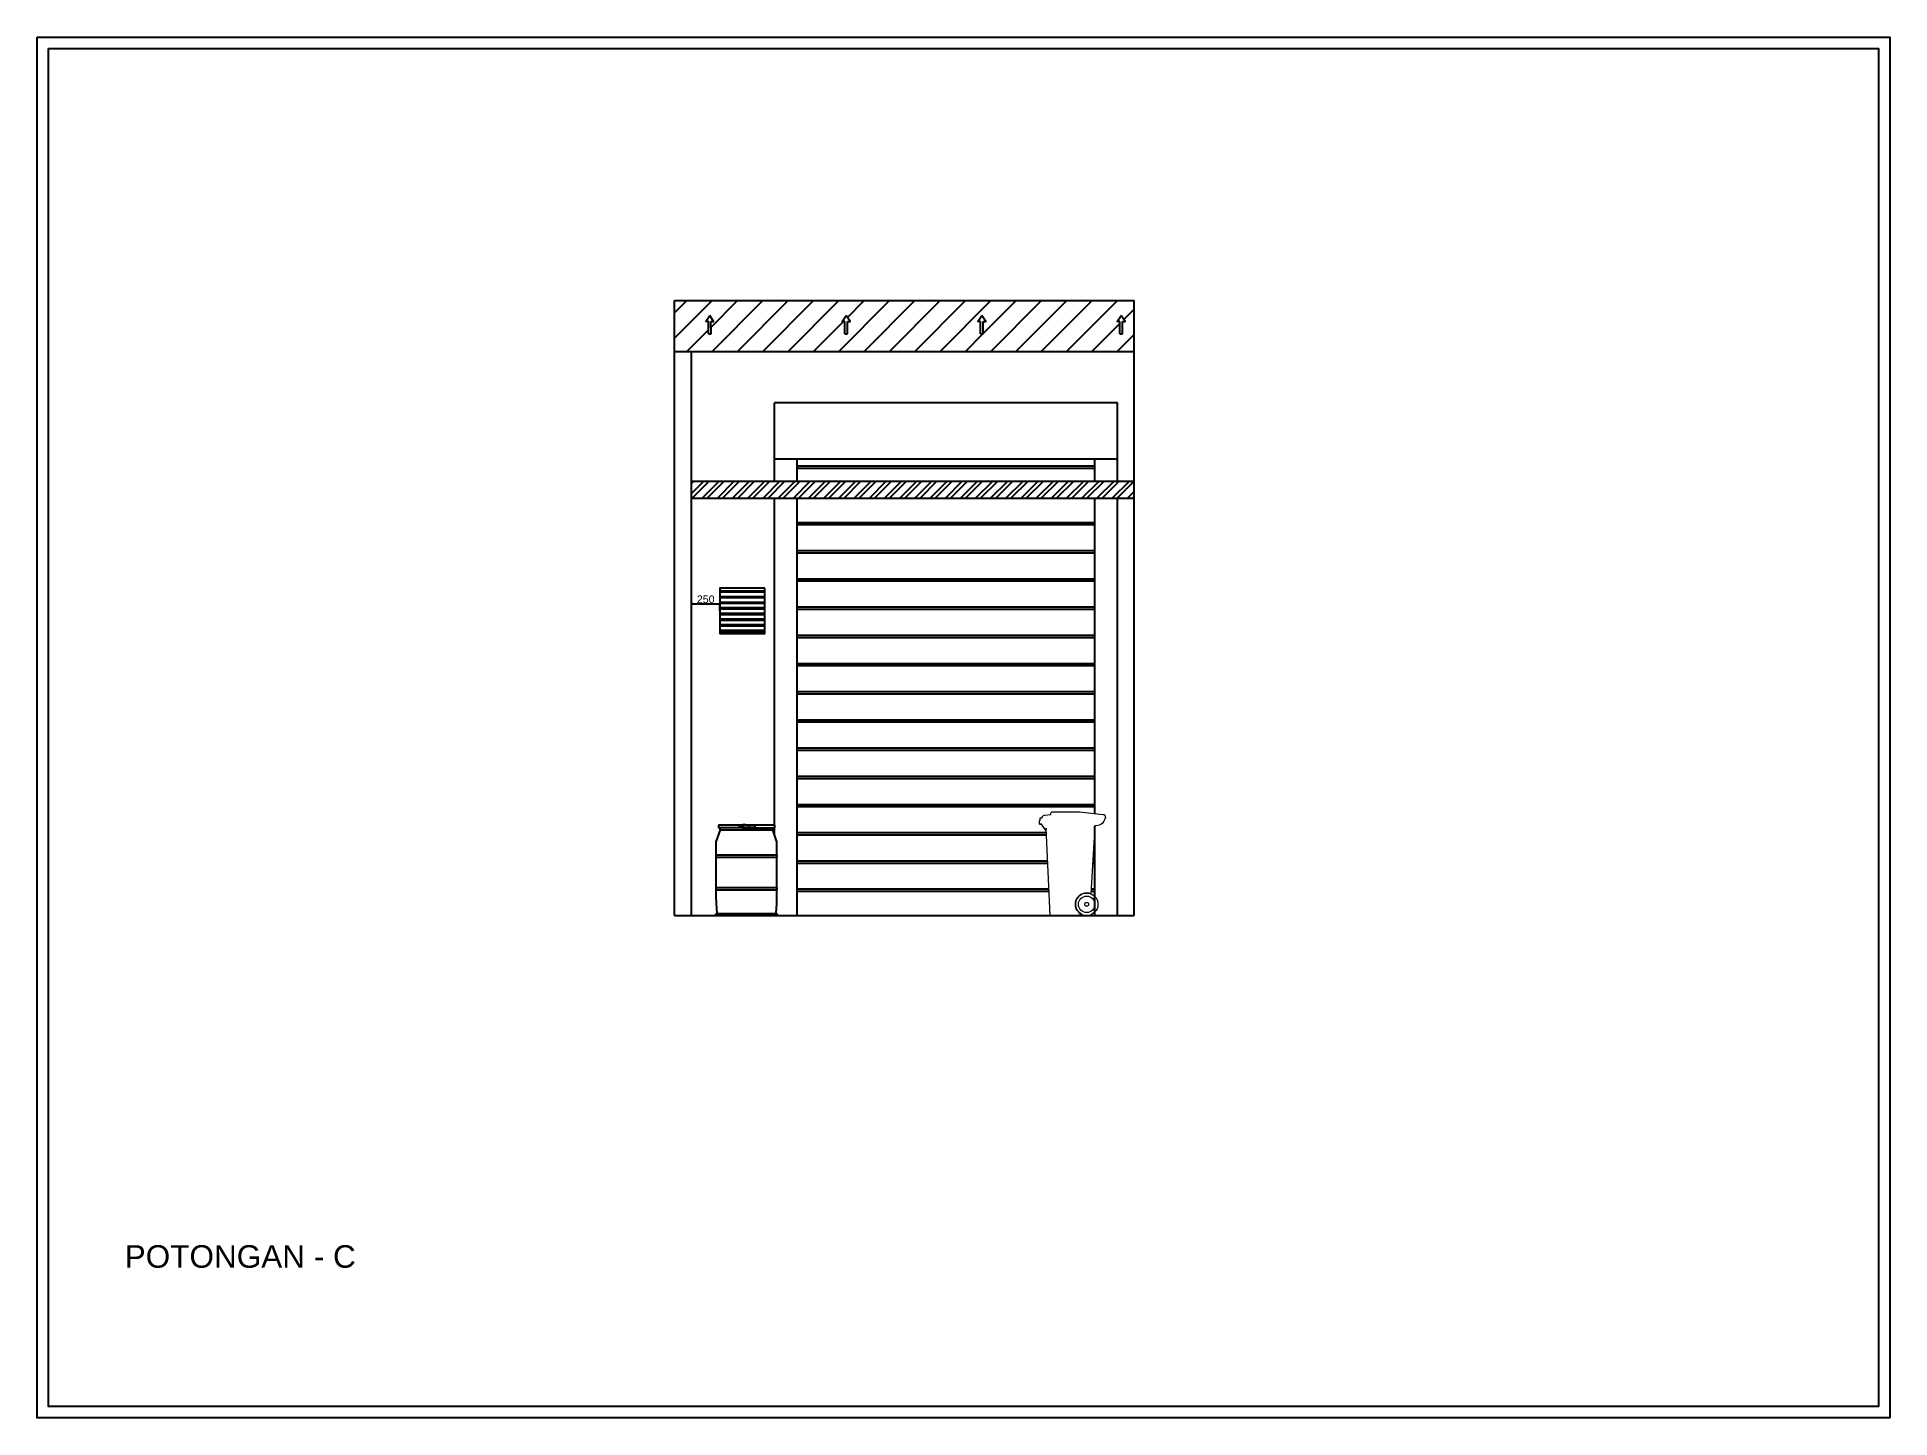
# Model space of a CAD drawing. Header units: millimetres. Extents: x -152054 to 94068, y -14280 to 91468.
# Drawn here: x -41039 to -24612, y 56711 to 68952 of the extents above; entities that cross this region are included whole.
import ezdxf

# ---------------------------------------------------------------- set-up
doc = ezdxf.new("R2010")
doc.units = ezdxf.units.MM
doc.layers.add('001_Dark_1 10', color=7, linetype='Continuous', lineweight=0)
doc.layers.add('Edges', color=7, linetype='Continuous')
doc.styles.get("Standard").update_dxf_attribs({"font": 'arial.ttf'})
doc.dimstyles.new('ISO-25', dxfattribs={"dimtxt": 67.5, "dimasz": 22.5, "dimexe": 1.25, "dimexo": 0.625, "dimgap": 5.63, "dimtad": 1, "dimtoh": 1, "dimdec": 0, "dimtxsty": 'Standard', "dimblk": 'ARCHTICK', "dimcen": 2.5, "dimclrd": 40, "dimclre": 40, "dimclrt": 1, "dimadec": 0, "dimazin": 0, "dimtfac": 1, "dimtdec": 0, "dimtmove": 0, "dimatfit": 3, "dimldrblk": 'BOXFILLED', "dimfxl": 1, "dimarcsym": 0})

msp = doc.modelspace()

# ---------------------------------------------------------------- texts
at = {"insert": (-40261.8, 58242.1), "char_height": 200, "attachment_point": 1}
msp.add_mtext_dynamic_manual_height_columns('{\\C3;POTONGAN - C}', width=2647.309, gutter_width=17.5, heights=[0], dxfattribs=at)

# ---------------------------------------------------------------- blocks, each defined once
blk = doc.blocks.new('plastic water drum ls')
at = {"layer": 'Edges'}
for p, q in [((-11.82, 10.97), (-10.21, 15.71)), ((-10.88, 17.57), (-11.02, 17.49)), ((-11.02, 17.49), (-11.02, 16.47)), ((-11.02, 16.47), (-10.88, 16.39)), ((-10.88, 17.57), (-1.77, 17.57)), ((-10.44, 16.39), (-10.88, 16.39)), ((-10.35, 15.91), (-10.44, 16.39)), ((-1.74, 16.39), (-10.44, 16.39)), ((-10.35, 15.71), (-10.35, 15.91)), ((-10.35, 15.71), (-10.21, 15.71)), ((-10.21, 15.71), (10.21, 15.71)), ((-2.74, 17.33), (-2.74, 17.33)), ((-2.74, 16.62), (-2.74, 17.33)), ((-1.82, 17.33), (-2.74, 17.33)), ((-1.82, 16.62), (-2.74, 16.62)), ((-2.54, 17.02), (-2.55, 16.99)), ((-2.55, 16.99), (-2.55, 16.97)), ((-2.55, 16.97), (-2.55, 16.94)), ((-2.55, 16.94), (-2.54, 16.92)), ((-2.53, 17.04), (-2.54, 17.02)), ((-2.54, 16.92), (-2.53, 16.9)), ((-2.51, 17.05), (-2.53, 17.04)), ((-2.53, 16.9), (-2.51, 16.88)), ((-2.49, 17.06), (-2.51, 17.05)), ((-2.51, 16.88), (-2.49, 16.87)), ((-2.47, 17.07), (-2.49, 17.06)), ((-2.49, 16.87), (-2.47, 16.87)), ((-2.46, 17.07), (-2.47, 17.07)), ((-2.46, 16.87), (-2.47, 16.87)), ((-2.44, 17.06), (-2.46, 17.07)), ((-2.46, 16.87), (-2.44, 16.87)), ((-2.42, 17.05), (-2.44, 17.06)), ((-2.42, 17.05), (-2.44, 17.06)), ((-2.44, 17.06), (-2.44, 17.06)), ((-2.44, 16.87), (-2.42, 16.88)), ((-2.44, 16.87), (-2.42, 16.88)), ((-2.44, 16.87), (-2.44, 16.87)), ((-2.4, 17.04), (-2.42, 17.05)), ((-2.41, 17.04), (-2.42, 17.05)), ((-2.42, 16.88), (-2.41, 16.9)), ((-2.42, 16.88), (-2.4, 16.9)), ((-2.39, 17.02), (-2.41, 17.04)), ((-2.41, 16.9), (-2.39, 16.92)), ((-2.39, 17.02), (-2.4, 17.04)), ((-2.4, 16.9), (-2.39, 16.92)), ((-2.38, 16.99), (-2.39, 17.02)), ((-2.38, 16.99), (-2.39, 17.02)), ((-2.39, 16.92), (-2.38, 16.94)), ((-2.39, 16.92), (-2.38, 16.94)), ((-2.38, 16.97), (-2.38, 16.99)), ((-2.37, 16.97), (-2.38, 16.99)), ((-2.38, 16.94), (-2.38, 16.97)), ((-2.38, 16.94), (-2.37, 16.97)), ((-2.09, 17.02), (-2.1, 16.99)), ((-2.1, 16.99), (-2.1, 16.97)), ((-2.1, 16.97), (-2.1, 16.94)), ((-2.1, 16.94), (-2.09, 16.92)), ((-2.08, 17.04), (-2.09, 17.02)), ((-2.09, 16.92), (-2.08, 16.9)), ((-2.06, 17.05), (-2.08, 17.04)), ((-2.08, 16.9), (-2.06, 16.88)), ((-2.04, 17.06), (-2.06, 17.05)), ((-2.06, 16.88), (-2.04, 16.87)), ((-2.02, 17.07), (-2.04, 17.06)), ((-2.04, 16.87), (-2.02, 16.87)), ((-2.01, 17.07), (-2.02, 17.07)), ((-2.01, 16.87), (-2.02, 16.87)), ((-2, 17.06), (-2.01, 17.07)), ((-2.01, 16.87), (-2, 16.87)), ((-1.97, 17.05), (-2, 17.06)), ((-1.99, 17.06), (-2, 17.06)), ((-2, 16.87), (-1.97, 16.88)), ((-2, 16.87), (-1.99, 16.87)), ((-1.97, 17.05), (-1.99, 17.06)), ((-1.99, 16.87), (-1.97, 16.88)), ((-1.95, 17.04), (-1.97, 17.05)), ((-1.96, 17.04), (-1.97, 17.05)), ((-1.97, 16.88), (-1.95, 16.9)), ((-1.97, 16.88), (-1.96, 16.9)), ((-1.94, 17.02), (-1.96, 17.04)), ((-1.96, 16.9), (-1.94, 16.92)), ((-1.94, 17.02), (-1.95, 17.04)), ((-1.95, 16.9), (-1.94, 16.92)), ((-1.93, 16.99), (-1.94, 17.02)), ((-1.93, 16.99), (-1.94, 17.02)), ((-1.94, 16.92), (-1.93, 16.94)), ((-1.94, 16.92), (-1.93, 16.94)), ((-1.93, 16.97), (-1.93, 16.99)), ((-1.93, 16.97), (-1.93, 16.99)), ((-1.93, 16.94), (-1.93, 16.97)), ((-1.93, 16.94), (-1.93, 16.97)), ((-1.82, 16.62), (-1.82, 17.33)), ((-1.82, 17.33), (-1.78, 17.33)), ((-1.78, 16.62), (-1.82, 16.62)), ((-1.78, 17.54), (-1.77, 17.56)), ((-1.78, 17.33), (-1.78, 17.54)), ((-1.78, 17.33), (-1.65, 17.33)), ((-1.78, 16.51), (-1.78, 16.62)), ((-1.65, 16.62), (-1.78, 16.62)), ((-1.77, 16.48), (-1.78, 16.51)), ((-1.77, 17.58), (-1.76, 17.6)), ((-1.77, 17.57), (-1.77, 17.58)), ((-1.77, 17.56), (-1.77, 17.57)), ((-1.77, 16.45), (-1.77, 16.48)), ((-1.76, 16.43), (-1.77, 16.45)), ((-1.76, 17.6), (-1.75, 17.61)), ((-1.75, 16.4), (-1.76, 16.43)), ((-1.75, 17.61), (-1.74, 17.63)), ((-1.74, 16.39), (-1.75, 16.4)), ((-1.74, 17.63), (-1.73, 17.64)), ((-1.73, 16.38), (-1.74, 16.39)), ((-1.73, 17.64), (-1.71, 17.65)), ((-1.72, 16.36), (-1.73, 16.38)), ((-1.7, 16.35), (-1.72, 16.36)), ((-1.71, 17.65), (-1.7, 17.66)), ((-1.7, 17.66), (-1.68, 17.67)), ((-1.68, 16.33), (-1.7, 16.35)), ((-1.68, 17.67), (-1.67, 17.68)), ((-1.68, 17.53), (-1.66, 17.53)), ((-1.66, 17.53), (-1.68, 17.53)), ((-1.68, 17.53), (-1.68, 17.53)), ((-1.66, 16.32), (-1.68, 16.33)), ((-1.67, 17.68), (-1.66, 17.68)), ((-1.66, 17.68), (-1.64, 17.68)), ((-1.66, 17.53), (-1.65, 17.53)), ((-1.64, 16.31), (-1.66, 16.32)), ((-1.64, 17.54), (-1.65, 17.54)), ((-1.65, 17.54), (-1.65, 17.54)), ((-1.65, 17.54), (-1.65, 17.53)), ((-1.65, 17.53), (-1.65, 17.33)), ((-1.65, 17.53), (-1.65, 17.53)), ((-1.65, 17.53), (-1.65, 17.53)), ((-1.65, 17.53), (-1.65, 17.53)), ((-1.61, 17.33), (-1.65, 17.33)), ((-1.65, 16.62), (-1.65, 16.51)), ((-1.61, 16.62), (-1.65, 16.62)), ((-1.65, 16.51), (-1.65, 16.5)), ((-1.65, 16.5), (-1.65, 16.49)), ((-1.65, 16.49), (-1.65, 16.48)), ((-1.65, 16.48), (-1.64, 16.47)), ((-1.64, 17.68), (-1.63, 17.68)), ((-1.63, 17.55), (-1.64, 17.55)), ((-1.64, 17.55), (-1.64, 17.55)), ((-1.64, 17.55), (-1.64, 17.54)), ((-1.64, 17.55), (-1.64, 17.55)), ((-1.64, 16.47), (-1.64, 16.47)), ((-1.64, 16.47), (-1.63, 16.46)), ((-1.61, 16.31), (-1.64, 16.31)), ((-0.43, 17.68), (-1.63, 17.68)), ((-1.63, 17.55), (-1.63, 17.55)), ((-1.44, 17.55), (-1.63, 17.55)), ((-1.63, 17.55), (-1.63, 17.55)), ((-1.63, 16.46), (-1.62, 16.45)), ((-1.62, 16.45), (-1.62, 16.45)), ((-1.62, 16.45), (-1.61, 16.44)), ((-1.61, 16.62), (-1.61, 17.33)), ((-1.61, 16.44), (-1.6, 16.44)), ((-1.61, 16.31), (-1.61, 16.3)), ((-1.61, 16.3), (-1.58, 16.3)), ((-1.6, 16.44), (-1.59, 16.44)), ((-1.59, 16.44), (-1.59, 16.44)), ((-1.59, 16.44), (-1.44, 16.44)), ((-1.58, 16.3), (-0.47, 16.3)), ((-1.56, 17.53), (-1.57, 17.52)), ((-1.56, 17.52), (-1.57, 17.52)), ((-1.56, 17.52), (-1.57, 17.52)), ((-1.56, 17.52), (-1.57, 17.51)), ((-1.57, 17.52), (-1.57, 17.51)), ((-1.57, 17.52), (-1.57, 17.52)), ((-1.57, 17.51), (-1.57, 17.51)), ((-1.55, 17.51), (-1.57, 17.51)), ((-1.57, 17.51), (-1.57, 17.5)), ((-1.57, 17.51), (-1.57, 17.5)), ((-1.57, 17.5), (-1.57, 17.44)), ((-1.57, 17.5), (-1.57, 17.5)), ((-1.57, 17.5), (-1.57, 17.44)), ((-1.55, 17.5), (-1.57, 17.5)), ((-1.57, 17.44), (-1.57, 17.44)), ((-1.57, 17.44), (-1.55, 17.44)), ((-1.57, 16.56), (-1.57, 16.56)), ((-1.57, 16.56), (-1.57, 16.49)), ((-1.57, 16.56), (-1.57, 16.49)), ((-1.55, 16.56), (-1.57, 16.56)), ((-1.57, 16.49), (-1.57, 16.49)), ((-1.57, 16.49), (-1.57, 16.49)), ((-1.57, 16.49), (-1.57, 16.49)), ((-1.57, 16.49), (-1.57, 16.49)), ((-1.57, 16.48), (-1.57, 16.49)), ((-1.56, 16.48), (-1.57, 16.49)), ((-1.55, 16.49), (-1.57, 16.49)), ((-1.55, 16.49), (-1.57, 16.49)), ((-1.56, 16.48), (-1.57, 16.48)), ((-1.56, 16.48), (-1.57, 16.48)), ((-1.57, 16.48), (-1.57, 16.48)), ((-1.56, 16.47), (-1.57, 16.48)), ((-1.55, 17.53), (-1.56, 17.53)), ((-1.56, 17.53), (-1.56, 17.53)), ((-1.56, 17.53), (-1.56, 17.52)), ((-1.56, 17.53), (-1.56, 17.53)), ((-1.54, 17.53), (-1.56, 17.53)), ((-1.56, 17.52), (-1.56, 17.52)), ((-1.54, 17.52), (-1.56, 17.52)), ((-1.55, 17.52), (-1.56, 17.52)), ((-1.56, 16.48), (-1.56, 16.48)), ((-1.56, 16.47), (-1.56, 16.48)), ((-1.55, 16.48), (-1.56, 16.48)), ((-1.54, 16.48), (-1.56, 16.48)), ((-1.56, 16.47), (-1.56, 16.47)), ((-1.55, 16.47), (-1.56, 16.47)), ((-1.56, 16.47), (-1.56, 16.47)), ((-1.54, 16.47), (-1.56, 16.47)), ((-1.55, 17.53), (-1.55, 17.53)), ((-1.55, 17.53), (-1.54, 17.53)), ((-1.54, 17.52), (-1.55, 17.52)), ((-1.55, 17.52), (-1.55, 17.51)), ((-1.52, 17.52), (-1.55, 17.52)), ((-1.52, 17.51), (-1.55, 17.51)), ((-1.55, 17.51), (-1.55, 17.5)), ((-1.55, 17.5), (-1.55, 17.44)), ((-1.52, 17.5), (-1.55, 17.5)), ((-1.55, 17.44), (-1.52, 17.44)), ((-1.55, 16.56), (-1.55, 16.49)), ((-1.52, 16.56), (-1.55, 16.56)), ((-1.55, 16.49), (-1.52, 16.49)), ((-1.55, 16.49), (-1.55, 16.49)), ((-1.55, 16.49), (-1.55, 16.48)), ((-1.52, 16.49), (-1.55, 16.49)), ((-1.55, 16.48), (-1.54, 16.48)), ((-1.52, 16.48), (-1.55, 16.48)), ((-1.55, 16.47), (-1.55, 16.47)), ((-1.55, 16.47), (-1.55, 16.47)), ((-1.55, 16.47), (-1.54, 16.47)), ((-1.54, 17.53), (-1.54, 17.52)), ((-1.51, 17.53), (-1.54, 17.53)), ((-1.54, 17.53), (-1.53, 17.53)), ((-1.54, 17.53), (-1.54, 17.53)), ((-1.51, 17.52), (-1.54, 17.52)), ((-1.54, 16.48), (-1.54, 16.47)), ((-1.51, 16.48), (-1.54, 16.48)), ((-1.51, 16.47), (-1.54, 16.47)), ((-1.54, 16.47), (-1.53, 16.47)), ((-1.52, 17.53), (-1.53, 17.53)), ((-1.53, 16.47), (-1.51, 16.47)), ((-1.51, 17.53), (-1.52, 17.53)), ((-1.47, 17.52), (-1.52, 17.52)), ((-1.52, 17.52), (-1.51, 17.52)), ((-1.52, 17.51), (-1.52, 17.52)), ((-1.48, 17.51), (-1.52, 17.51)), ((-1.52, 17.51), (-1.52, 17.5)), ((-1.52, 17.5), (-1.48, 17.5)), ((-1.52, 17.5), (-1.52, 17.44)), ((-1.52, 17.44), (-1.48, 17.44)), ((-1.52, 16.56), (-1.52, 16.49)), ((-1.48, 16.56), (-1.52, 16.56)), ((-1.52, 16.49), (-1.52, 16.49)), ((-1.52, 16.49), (-1.48, 16.49)), ((-1.52, 16.48), (-1.52, 16.49)), ((-1.48, 16.49), (-1.52, 16.49)), ((-1.51, 16.48), (-1.52, 16.48)), ((-1.47, 16.48), (-1.52, 16.48)), ((-1.47, 17.53), (-1.51, 17.53)), ((-1.51, 17.52), (-1.51, 17.53)), ((-1.51, 17.53), (-1.5, 17.53)), ((-1.47, 17.52), (-1.51, 17.52)), ((-1.51, 16.47), (-1.51, 16.48)), ((-1.47, 16.48), (-1.51, 16.48)), ((-1.47, 16.47), (-1.51, 16.47)), ((-1.51, 16.47), (-1.5, 16.47)), ((-1.5, 17.53), (-1.49, 17.53)), ((-1.5, 16.47), (-1.47, 16.47)), ((-1.47, 17.53), (-1.49, 17.53)), ((-1.47, 17.52), (-1.48, 17.51)), ((-1.43, 17.51), (-1.48, 17.51)), ((-1.48, 17.51), (-1.48, 17.5)), ((-1.48, 17.5), (-1.48, 17.44)), ((-1.43, 17.5), (-1.48, 17.5)), ((-1.48, 17.44), (-1.45, 17.44)), ((-1.48, 16.56), (-1.48, 16.49)), ((-1.45, 16.56), (-1.48, 16.56)), ((-1.48, 16.49), (-1.48, 16.49)), ((-1.43, 16.49), (-1.48, 16.49)), ((-1.43, 16.49), (-1.48, 16.49)), ((-1.47, 16.48), (-1.48, 16.49)), ((-1.47, 17.53), (-1.47, 17.52)), ((-1.47, 17.53), (-1.46, 17.53)), ((0.87, 17.53), (-1.47, 17.53)), ((-1.47, 17.52), (-1.47, 17.52)), ((-1.43, 17.52), (-1.47, 17.52)), ((0.87, 17.52), (-1.47, 17.52)), ((-1.43, 16.48), (-1.47, 16.48)), ((-1.47, 16.48), (-1.47, 16.48)), ((-1.47, 16.47), (-1.47, 16.48)), ((-1.47, 16.48), (0.87, 16.48)), ((-1.47, 16.47), (-1.46, 16.47)), ((0.87, 16.47), (-1.47, 16.47)), ((-1.46, 17.53), (-1.46, 17.54)), ((-1.46, 17.54), (-1.45, 17.54)), ((-1.2, 17.54), (-1.46, 17.54)), ((-1.42, 17.53), (-1.46, 17.53)), ((-1.46, 17.53), (-1.46, 17.53)), ((-1.46, 16.47), (-1.46, 16.46)), ((-1.46, 16.47), (-1.46, 16.47)), ((-1.46, 16.47), (-1.45, 16.47)), ((-1.46, 16.46), (-1.45, 16.46)), ((-1.2, 16.46), (-1.46, 16.46)), ((-1.45, 17.54), (-1.44, 17.54)), ((-1.45, 17.44), (-1.45, 16.56)), ((-1.45, 17.44), (-1.43, 17.44)), ((-1.43, 16.56), (-1.45, 16.56)), ((-1.45, 16.47), (-1.44, 16.47)), ((-1.45, 16.46), (-1.44, 16.44)), ((-1.45, 16.46), (-1.45, 16.46)), ((-1.45, 16.46), (-1.44, 16.45)), ((-1.44, 17.55), (-1.44, 17.55)), ((-1.44, 17.54), (-1.44, 17.55)), ((-1.44, 17.55), (-1.43, 17.55)), ((-1.42, 17.55), (-1.44, 17.55)), ((-1.42, 16.47), (-1.44, 16.47)), ((-1.44, 16.45), (-1.43, 16.45)), ((-1.44, 16.44), (-0.48, 16.44)), ((-1.43, 17.55), (-1.42, 17.55)), ((-1.43, 17.52), (-1.43, 17.51)), ((-1.43, 17.52), (0.87, 17.52)), ((-1.43, 17.51), (-1.43, 17.5)), ((-1.43, 17.51), (0.87, 17.51)), ((-1.43, 17.5), (-1.43, 17.44)), ((-1.43, 17.5), (0.87, 17.5)), ((-1.43, 17.44), (-1.43, 16.56)), ((-1.43, 16.56), (-1.43, 16.49)), ((-1.43, 16.49), (-1.43, 16.49)), ((-1.43, 16.49), (-1.43, 16.48)), ((-1.43, 16.49), (0.87, 16.49)), ((0.87, 16.49), (-1.43, 16.49)), ((-1.43, 16.48), (0.87, 16.48)), ((-1.43, 16.45), (-1.42, 16.45)), ((-1.42, 17.55), (-1.41, 17.55)), ((-1.42, 17.53), (-1.42, 17.53)), ((-1.2, 17.53), (-1.42, 17.53)), ((-1.42, 16.47), (-1.41, 16.47)), ((-1.42, 16.47), (-1.42, 16.47)), ((-1.42, 16.45), (-1.41, 16.45)), ((-1.41, 17.55), (-1.4, 17.55)), ((-1.41, 16.47), (-1.4, 16.47)), ((-1.41, 16.45), (-1.4, 16.44)), ((-1.4, 17.55), (-1.39, 17.55)), ((-1.4, 16.47), (-1.33, 16.47)), ((-1.4, 16.44), (-1.39, 16.44)), ((-1.39, 17.55), (-1.37, 17.56)), ((-1.39, 16.44), (-1.37, 16.44)), ((-1.37, 17.56), (-1.36, 17.56)), ((-1.37, 16.44), (-1.36, 16.44)), ((-1.36, 17.56), (-1.35, 17.56)), ((-1.36, 16.44), (-1.35, 16.44)), ((-1.35, 17.56), (-1.34, 17.56)), ((-1.35, 16.44), (-1.34, 16.44)), ((-1.33, 17.56), (-1.34, 17.56)), ((-1.33, 16.44), (-1.34, 16.44)), ((-1.33, 17.56), (-1.32, 17.56)), ((-1.33, 17.56), (-1.33, 17.56)), ((-1.33, 16.47), (-1.33, 16.47)), ((-1.33, 16.47), (-1.3, 16.47)), ((-1.33, 16.44), (-1.32, 16.44)), ((-1.33, 16.44), (-1.33, 16.44)), ((-1.32, 17.56), (-1.32, 17.56)), ((-1.32, 17.56), (-1.32, 17.56)), ((-1.32, 17.56), (-1.31, 17.56)), ((-1.32, 17.56), (-1.32, 17.56)), ((-1.32, 16.44), (-1.32, 16.44)), ((-1.32, 16.44), (-1.32, 16.44)), ((-1.32, 16.44), (-1.31, 16.44)), ((-1.32, 16.44), (-1.32, 16.44)), ((-1.31, 17.56), (-1.3, 17.56)), ((-1.31, 16.44), (-1.3, 16.44)), ((-1.3, 17.56), (-1.28, 17.56)), ((-1.3, 16.47), (-1.26, 16.47)), ((-1.3, 16.44), (-1.28, 16.44)), ((-1.28, 17.56), (-1.27, 17.55)), ((-1.28, 16.44), (-1.27, 16.44)), ((-1.27, 17.55), (-1.26, 17.55)), ((-1.27, 16.44), (-1.26, 16.44)), ((-1.26, 17.55), (-1.25, 17.55)), ((-1.25, 16.47), (-1.26, 16.47)), ((-1.26, 16.44), (-1.25, 16.45)), ((-1.24, 17.55), (-1.25, 17.55)), ((-1.25, 16.47), (-1.21, 16.47)), ((-1.25, 16.45), (-1.24, 16.45)), ((-1.24, 17.55), (-1.23, 17.55)), ((-0.44, 17.55), (-1.24, 17.55)), ((-1.24, 16.45), (-1.23, 16.45)), ((-1.23, 17.55), (-1.22, 17.54)), ((-1.23, 16.45), (-1.22, 16.45)), ((-1.22, 17.54), (-1.21, 17.54)), ((-1.22, 16.45), (-1.21, 16.46)), ((-1.21, 17.54), (-1.2, 17.54)), ((-1.21, 16.47), (-1.21, 16.47)), ((-1.21, 16.47), (-1.2, 16.47)), ((-1.21, 16.46), (-1.2, 16.46)), ((-1.2, 17.53), (-1.2, 17.54)), ((-1.15, 17.53), (-1.2, 17.53)), ((-1.2, 16.47), (-1.2, 16.46)), ((-1.2, 16.47), (-1.15, 16.47)), ((-1.14, 17.53), (-1.15, 17.53)), ((-1.14, 16.47), (-1.15, 16.47)), ((-1.14, 17.53), (-0.86, 17.53)), ((-1.14, 16.47), (-1.03, 16.47)), ((-0.86, 16.47), (-1.03, 16.47)), ((-0.86, 17.53), (-0.86, 17.53)), ((-0.58, 17.53), (-0.86, 17.53)), ((-0.86, 17.53), (-0.47, 17.53)), ((-0.86, 16.47), (-0.76, 16.47)), ((-0.86, 16.47), (-0.86, 16.47)), ((-0.58, 16.47), (-0.76, 16.47)), ((-0.76, 16.47), (-0.49, 16.47)), ((-0.47, 17.53), (-0.58, 17.53)), ((-0.49, 16.47), (-0.58, 16.47)), ((-0.49, 16.47), (-0.43, 16.47)), ((-0.48, 16.44), (-0.47, 16.44)), ((-0.47, 17.53), (-0.42, 17.53)), ((-0.47, 16.44), (-0.46, 16.44)), ((-0.47, 16.3), (-0.45, 16.3)), ((-0.46, 16.44), (-0.45, 16.44)), ((-0.45, 16.44), (-0.45, 16.45)), ((-0.45, 16.45), (-0.44, 16.45)), ((-0.45, 16.3), (-0.42, 16.31)), ((-0.43, 17.55), (-0.44, 17.55)), ((-0.44, 16.45), (-0.43, 16.46)), ((-0.4, 17.68), (-0.43, 17.68)), ((-0.42, 17.54), (-0.43, 17.55)), ((-0.43, 17.55), (-0.43, 17.55)), ((-0.43, 17.55), (-0.43, 17.55)), ((-0.43, 16.46), (-0.43, 16.47)), ((-0.43, 16.47), (-0.43, 16.47)), ((-0.43, 16.47), (-0.3, 16.47)), ((-0.42, 17.53), (-0.42, 17.54)), ((-0.42, 17.54), (-0.42, 17.54)), ((-0.42, 17.54), (-0.42, 17.54)), ((-0.42, 17.53), (-0.42, 17.53)), ((-0.42, 17.53), (-0.42, 17.53)), ((-0.42, 17.53), (-0.42, 17.53)), ((-0.42, 17.53), (-0.29, 17.53)), ((-0.42, 16.31), (-0.4, 16.32)), ((-0.38, 17.67), (-0.4, 17.68)), ((-0.4, 16.32), (-0.38, 16.33)), ((-0.36, 17.66), (-0.38, 17.67)), ((-0.38, 16.33), (-0.36, 16.35)), ((-0.35, 17.65), (-0.36, 17.66)), ((-0.36, 16.35), (-0.34, 16.36)), ((-0.33, 17.64), (-0.35, 17.65)), ((-0.34, 16.36), (-0.33, 16.38)), ((-0.32, 17.62), (-0.33, 17.64)), ((-0.33, 16.38), (-0.32, 16.39)), ((-0.31, 17.6), (-0.32, 17.62)), ((-0.32, 16.41), (-0.3, 16.43)), ((-0.32, 16.39), (-0.32, 16.41)), ((-0.32, 16.39), (10.44, 16.39)), ((-0.3, 17.58), (-0.31, 17.6)), ((-0.3, 17.57), (-0.3, 17.58)), ((-0.3, 17.56), (-0.3, 17.57)), ((-0.3, 17.57), (10.88, 17.57)), ((-0.29, 17.53), (-0.3, 17.56)), ((-0.3, 16.46), (-0.3, 16.47)), ((-0.3, 16.47), (0.33, 16.47)), ((-0.3, 16.43), (-0.3, 16.46)), ((0.29, 17.53), (-0.29, 17.53)), ((0.58, 17.53), (0.29, 17.53)), ((0.86, 17.53), (0.29, 17.53)), ((0.58, 16.47), (0.33, 16.47)), ((0.33, 16.47), (0.58, 16.47)), ((0.86, 17.53), (0.58, 17.53)), ((0.58, 16.47), (0.58, 16.47)), ((0.86, 16.47), (0.58, 16.47)), ((0.86, 17.53), (0.87, 17.53)), ((0.86, 17.53), (0.87, 17.53)), ((0.86, 16.47), (0.87, 16.47)), ((0.86, 16.47), (0.87, 16.47)), ((0.87, 17.53), (0.87, 17.53)), ((0.87, 17.53), (0.87, 17.52)), ((0.87, 17.53), (0.87, 17.53)), ((0.87, 17.53), (0.87, 17.53)), ((1.36, 17.53), (0.87, 17.53)), ((0.87, 17.53), (3.22, 17.53)), ((0.87, 17.52), (0.87, 17.52)), ((0.87, 17.52), (0.87, 17.51)), ((0.87, 17.52), (3.22, 17.52)), ((0.87, 17.52), (3.23, 17.52)), ((0.87, 17.51), (0.87, 17.51)), ((0.87, 17.51), (0.87, 17.5)), ((0.87, 17.51), (3.23, 17.51)), ((0.87, 17.5), (0.87, 16.49)), ((3.23, 17.5), (0.87, 17.5)), ((0.87, 16.49), (0.87, 16.49)), ((0.87, 16.48), (0.87, 16.49)), ((3.23, 16.49), (0.87, 16.49)), ((3.23, 16.49), (0.87, 16.49)), ((0.87, 16.48), (0.87, 16.48)), ((0.87, 16.47), (0.87, 16.48)), ((0.87, 16.48), (0.87, 16.48)), ((3.22, 16.48), (0.87, 16.48)), ((3.23, 16.48), (0.87, 16.48)), ((0.87, 16.47), (0.87, 16.47)), ((0.87, 16.47), (0.87, 16.47)), ((0.87, 16.47), (0.87, 16.47)), ((0.87, 16.47), (0.87, 16.47)), ((0.87, 16.47), (1.36, 16.47)), ((3.22, 16.47), (0.87, 16.47)), ((1.36, 17.53), (1.37, 17.53)), ((1.36, 16.47), (1.37, 16.47)), ((1.86, 17.53), (1.37, 17.53)), ((1.82, 16.47), (1.37, 16.47)), ((1.82, 16.47), (1.86, 16.47)), ((1.86, 17.53), (1.86, 17.53)), ((1.86, 17.53), (2.33, 17.53)), ((2.3, 16.47), (1.86, 16.47)), ((1.86, 16.47), (1.86, 16.47)), ((2.3, 16.47), (2.33, 16.47)), ((2.33, 17.53), (2.34, 17.53)), ((2.33, 16.47), (2.34, 16.47)), ((2.34, 17.53), (2.8, 17.53)), ((2.34, 16.47), (2.8, 16.47)), ((2.84, 17.53), (2.8, 17.53)), ((2.8, 17.53), (2.8, 17.53)), ((2.8, 16.47), (2.8, 16.47)), ((2.81, 16.47), (2.8, 16.47)), ((2.81, 16.47), (2.83, 16.47)), ((2.83, 16.47), (2.84, 16.47)), ((2.87, 17.53), (2.84, 17.53)), ((2.87, 16.47), (2.84, 16.47)), ((2.91, 17.53), (2.87, 17.53)), ((2.87, 17.53), (2.87, 17.53)), ((2.91, 16.47), (2.87, 16.47)), ((2.94, 17.53), (2.91, 17.53)), ((2.94, 16.47), (2.91, 16.47)), ((2.91, 16.47), (2.91, 16.47)), ((2.95, 17.53), (2.94, 17.53)), ((2.95, 16.47), (2.94, 16.47)), ((2.95, 17.53), (2.98, 17.53)), ((2.97, 16.47), (2.95, 16.47)), ((2.97, 16.47), (2.98, 16.47)), ((3.01, 17.53), (2.98, 17.53)), ((2.98, 17.53), (2.98, 17.53)), ((2.98, 16.47), (3.01, 16.47)), ((3.04, 17.53), (3.01, 17.53)), ((3.01, 16.47), (3.01, 16.47)), ((3.01, 16.47), (3.04, 16.47)), ((3.01, 16.47), (3.01, 16.47)), ((3.05, 17.53), (3.04, 17.53)), ((3.05, 16.47), (3.04, 16.47)), ((3.05, 17.53), (3.08, 17.53)), ((3.07, 16.47), (3.05, 16.47)), ((3.08, 16.47), (3.07, 16.47)), ((3.12, 17.53), (3.08, 17.53)), ((3.08, 17.53), (3.08, 17.53)), ((3.11, 16.47), (3.08, 16.47)), ((3.12, 16.47), (3.11, 16.47)), ((3.15, 17.53), (3.12, 17.53)), ((3.12, 16.47), (3.13, 16.47)), ((3.13, 16.47), (3.15, 16.47)), ((3.19, 17.53), (3.15, 17.53)), ((3.15, 17.53), (3.15, 17.53)), ((3.16, 16.47), (3.15, 16.47)), ((3.15, 16.47), (3.15, 16.47)), ((3.16, 16.47), (3.18, 16.47)), ((3.18, 16.47), (3.19, 16.47)), ((3.19, 17.53), (3.2, 17.53)), ((3.19, 16.47), (3.19, 16.47)), ((3.21, 16.47), (3.19, 16.47)), ((3.2, 17.53), (3.21, 17.53)), ((3.21, 17.53), (3.21, 17.53)), ((3.21, 17.53), (3.22, 17.53)), ((3.21, 16.47), (3.21, 16.47)), ((3.21, 16.47), (3.22, 16.47)), ((3.22, 17.53), (3.22, 17.52)), ((3.22, 17.53), (3.23, 17.52)), ((3.22, 17.53), (3.22, 17.53)), ((3.22, 17.53), (3.22, 17.53)), ((3.22, 17.52), (3.23, 17.52)), ((3.22, 17.52), (3.23, 17.52)), ((3.22, 16.48), (3.23, 16.48)), ((3.22, 16.48), (3.23, 16.48)), ((3.22, 16.47), (3.22, 16.48)), ((3.22, 16.47), (3.23, 16.48)), ((3.22, 16.47), (3.22, 16.47)), ((3.22, 16.47), (3.22, 16.47)), ((3.23, 17.52), (3.24, 17.52)), ((3.23, 17.52), (3.23, 17.51)), ((3.23, 17.52), (3.23, 17.52)), ((3.23, 17.52), (3.24, 17.52)), ((3.23, 17.51), (3.23, 17.5)), ((3.23, 17.51), (3.24, 17.51)), ((3.23, 17.5), (3.24, 17.5)), ((3.23, 17.5), (3.23, 16.49)), ((3.23, 16.49), (3.24, 16.49)), ((3.23, 16.49), (3.23, 16.49)), ((3.23, 16.48), (3.23, 16.49)), ((3.23, 16.49), (3.24, 16.49)), ((3.23, 16.48), (3.24, 16.48)), ((3.23, 16.48), (3.23, 16.48)), ((3.23, 16.48), (3.24, 16.48)), ((3.24, 17.52), (3.24, 17.52)), ((3.24, 17.52), (3.24, 17.51)), ((3.24, 17.51), (3.24, 17.5)), ((3.24, 17.51), (3.24, 17.5)), ((3.24, 17.51), (3.24, 17.51)), ((3.24, 17.5), (3.24, 17.5)), ((3.24, 17.5), (3.24, 16.49)), ((3.24, 17.5), (3.24, 16.49)), ((3.24, 16.49), (3.24, 16.49)), ((3.24, 16.49), (3.24, 16.49)), ((3.24, 16.49), (3.24, 16.49)), ((3.24, 16.49), (3.24, 16.49)), ((3.24, 16.48), (3.24, 16.49)), ((3.24, 16.48), (3.24, 16.48)), ((10.21, 15.71), (10.35, 15.71)), ((11.82, 10.97), (10.21, 15.71)), ((10.35, 15.91), (10.44, 16.39)), ((10.35, 15.71), (10.35, 15.91)), ((10.44, 16.39), (10.88, 16.39)), ((11.02, 17.49), (10.88, 17.57)), ((10.88, 16.39), (11.02, 16.47)), ((11.02, 16.47), (11.02, 17.49)), ((-11.82, 5.94), (-11.82, 10.97)), ((11.82, 5.94), (11.82, 10.97)), ((-11.87, 5.02), (-11.87, 5.94)), ((-11.82, 5.94), (-11.87, 5.94)), ((-11.87, 5.02), (-11.82, 5.02)), ((-11.82, 5.94), (11.82, 5.94)), ((-11.82, -6.85), (-11.82, 5.02)), ((-11.82, 5.02), (11.82, 5.02)), ((11.87, 5.94), (11.82, 5.94)), ((11.82, 5.02), (11.87, 5.02)), ((11.82, -6.85), (11.82, 5.02)), ((11.87, 5.02), (11.87, 5.94)), ((-11.87, -7.77), (-11.87, -6.85)), ((-11.82, -6.85), (-11.87, -6.85)), ((-11.82, -6.85), (11.82, -6.85)), ((11.87, -6.85), (11.82, -6.85)), ((11.87, -7.77), (11.87, -6.85)), ((-11.87, -7.77), (-11.82, -7.77)), ((-11.82, -11.35), (-11.82, -7.77)), ((-11.82, -7.77), (11.82, -7.77)), ((-11.81, -11.9), (-11.82, -11.35)), ((-11.78, -12.44), (-11.81, -11.9)), ((-11.74, -12.98), (-11.78, -12.44)), ((-11.48, -16.92), (-11.74, -12.98)), ((11.48, -16.92), (11.74, -12.98)), ((11.74, -12.98), (11.78, -12.44)), ((11.78, -12.44), (11.81, -11.9)), ((11.81, -11.9), (11.82, -11.35)), ((11.82, -7.77), (11.87, -7.77)), ((11.82, -11.35), (11.82, -7.77)), ((-12.08, -17.68), (-12.08, -17.28)), ((-11.88, -17.28), (-12.08, -17.28)), ((12.08, -17.68), (-12.08, -17.68)), ((-11.88, -17.28), (-11.78, -16.92)), ((-11.88, -17.28), (11.88, -17.28)), ((-11.48, -16.92), (-11.78, -16.92)), ((-11.48, -16.92), (11.48, -16.92)), ((11.78, -16.92), (11.48, -16.92)), ((11.88, -17.28), (11.78, -16.92)), ((12.08, -17.28), (11.88, -17.28)), ((12.08, -17.68), (12.08, -17.28))]:
    blk.add_line(p, q, dxfattribs=at)
blk = doc.blocks.new('_ArchTick')
at = {"color": 0, "linetype": 'ByBlock', "const_width": 0.15}
blk.add_lwpolyline([(-0.5, -0.5), (0.5, 0.5)], dxfattribs=at)
blk = doc.blocks.new('*D195')
at = {"color": 40, "lineweight": -2, "transparency": 16777216}
for p, q in [((-35236, 63867), (-35236, 63929)), ((-35236, 63927), (-34986, 63927)), ((-34986, 63867), (-34986, 63929))]:
    blk.add_line(p, q, dxfattribs=at)
at = {"layer": 'Defpoints', "color": 0, "transparency": 16777216}
for p in [(-34986, 63927), (-35236, 63866), (-34986, 63866)]:
    blk.add_point(p, dxfattribs=at)
at = {"color": 40, "lineweight": -2, "transparency": 16777216, "xscale": 22.5, "yscale": 22.5, "zscale": 22.5, "rotation": 180}
blk.add_blockref('_ArchTick', (-35236, 63927), dxfattribs=at)
at = {"color": 40, "lineweight": -2, "transparency": 16777216, "xscale": 22.5, "yscale": 22.5, "zscale": 22.5}
blk.add_blockref('_ArchTick', (-34986, 63927), dxfattribs=at)
at = {"color": 1, "transparency": 16777216, "insert": (-35111, 63968), "char_height": 67.5, "attachment_point": 5}
blk.add_mtext('250', dxfattribs=at)
blk = doc.blocks.new('_BoxFilled')
at = {"color": 0, "linetype": 'ByBlock', "lineweight": -2}
blk.add_line((-0.5, 0), (-1, 0), dxfattribs=at)
at = {"color": 0, "linetype": 'ByBlock'}
blk.add_solid([(-0.5, 0.5), (0.5, 0.5), (-0.5, -0.5), (0.5, -0.5)], dxfattribs=at)

# ---------------------------------------------------------------- dimensions: what is measured, and where the dimension line sits
dim = msp.add_linear_dim(base=(-34986.5, 63927.4), p1=(-35236.1, 63866.1), p2=(-34986.5, 63866.1), dimstyle='ISO-25')
dim.commit()
dim.dimension.update_dxf_attribs({"geometry": '*D195', "text_midpoint": (-35111.3, 63967.5)})

# ---------------------------------------------------------------- hatches: boundary and pattern name
h = msp.add_hatch()
h.set_pattern_fill('ANSI31', color=3, scale=50)
h.set_pattern_definition([(45, (20335.56, 35345), (-112.2532, 112.2532), [])])
h.paths.add_polyline_path([(-31311.1, 66615.7), (-35386.1, 66615.7), (-35386.1, 66165.7), (-35236.1, 66165.7), (-31311.1, 66165.7)])
h.paths.add_polyline_path([(-32697.9, 66431.5), (-32663.2, 66482.6), (-32628.2, 66431.6), (-32651.5, 66431.5), (-32651.3, 66321.4), (-32674.5, 66321.4), (-32674.7, 66431.5)], flags=16)
h.paths.add_polyline_path([(-33830.3, 66431.6), (-33853.5, 66431.5), (-33853.3, 66321.4), (-33876.6, 66321.4), (-33876.7, 66431.5), (-33900, 66431.5), (-33865.2, 66482.6)], flags=16)
h.paths.add_polyline_path([(-31462, 66431.5), (-31427.2, 66482.6), (-31392.3, 66431.6), (-31415.5, 66431.5), (-31415.3, 66321.4), (-31438.6, 66321.4), (-31438.7, 66431.5)], flags=16)
h.paths.add_polyline_path([(-35040.7, 66431.6), (-35064, 66431.5), (-35063.8, 66321.4), (-35087, 66321.4), (-35087.2, 66431.5), (-35110.4, 66431.5), (-35075.7, 66482.6)], flags=16)
at = {"transparency": 33554610}
h = msp.add_hatch(dxfattribs=at)
h.set_pattern_fill('ANSI32', color=2, scale=10)
h.set_pattern_definition([(45, (20335.56, 35345), (-67.35192, 67.35192), []), (45, (20380.46, 35345), (-67.35192, 67.35192), [])])
h.paths.add_polyline_path([(-31311.1, 65016.3), (-35236.1, 65015.7), (-35236.1, 64865.7), (-31311.1, 64866.3)])
h = msp.add_hatch()
h.set_pattern_fill('ANSI32', color=3)
h.set_pattern_definition([(45, (-208.379, 20809.271), (-6.7351921, 6.7351921), []), (45, (-203.888, 20809.271), (-6.7351921, 6.7351921), [])])
h.paths.add_polyline_path([(-34986.5, 64041.1), (-34586.5, 64041.1), (-34586.5, 64031.1), (-34986.5, 64031.1)])
h.paths.add_polyline_path([(-34986.5, 63991.1), (-34586.5, 63991.1), (-34586.5, 63981.1), (-34986.5, 63981.1)])
h.paths.add_polyline_path([(-34986.5, 63941.1), (-34586.5, 63941.1), (-34586.5, 63931.1), (-34986.5, 63931.1)])
h.paths.add_polyline_path([(-34986.5, 63891.1), (-34586.5, 63891.1), (-34586.5, 63881.1), (-34986.5, 63881.1)])
h.paths.add_polyline_path([(-34986.5, 63841.1), (-34586.5, 63841.1), (-34586.5, 63831.1), (-34986.5, 63831.1)])
h.paths.add_polyline_path([(-34986.5, 63791.1), (-34586.5, 63791.1), (-34586.5, 63781.1), (-34986.5, 63781.1)])
h.paths.add_polyline_path([(-34986.5, 63741.1), (-34586.5, 63741.1), (-34586.5, 63731.1), (-34986.5, 63731.1)])
h.paths.add_polyline_path([(-34986.5, 63691.1), (-34586.5, 63691.1), (-34586.5, 63681.1), (-34986.5, 63681.1)])

# ---------------------------------------------------------------- linework, layer by layer
for points in [[(-41038.6, 68952.4), (-24612.3, 68952.4), (-24612.3, 56710.7), (-41038.6, 56710.7)], [(-40938.6, 68852.4), (-24712.3, 68852.4), (-24712.3, 56810.7), (-40938.6, 56810.7)]]:
    msp.add_lwpolyline(points, close=True)
for points in [[(-35386.1, 66615.7), (-31311.1, 66615.7)], [(-35386.1, 61165.7), (-35386.1, 66615.7)], [(-31311.1, 61165.7), (-31311.1, 66615.7)], [(-35087.2, 66431.5), (-35110.4, 66431.5), (-35075.7, 66482.6)], [(-35087, 66321.4), (-35087.2, 66431.5)], [(-35064, 66431.5), (-35040.7, 66431.6), (-35075.7, 66482.6)], [(-35063.8, 66321.4), (-35064, 66431.5)], [(-33876.7, 66431.5), (-33900, 66431.5), (-33865.2, 66482.6)], [(-33876.6, 66321.4), (-33876.7, 66431.5)], [(-33853.5, 66431.5), (-33830.3, 66431.6), (-33865.2, 66482.6)], [(-33853.3, 66321.4), (-33853.5, 66431.5)], [(-32674.7, 66431.5), (-32697.9, 66431.5), (-32663.2, 66482.6)], [(-32674.5, 66321.4), (-32674.7, 66431.5)], [(-32651.5, 66431.5), (-32628.2, 66431.6), (-32663.2, 66482.6)], [(-32651.3, 66321.4), (-32651.5, 66431.5)], [(-31438.7, 66431.5), (-31462, 66431.5), (-31427.2, 66482.6)], [(-31438.6, 66321.4), (-31438.7, 66431.5)], [(-31415.5, 66431.5), (-31392.3, 66431.6), (-31427.2, 66482.6)], [(-31415.3, 66321.4), (-31415.5, 66431.5)], [(-35087, 66321.4), (-35063.8, 66321.4)], [(-33876.6, 66321.4), (-33853.3, 66321.4)], [(-32674.5, 66321.4), (-32651.3, 66321.4)], [(-31438.6, 66321.4), (-31415.3, 66321.4)], [(-35386.1, 66165.7), (-35236.1, 66165.7)], [(-35236.1, 66165.7), (-31311.1, 66165.7)], [(-35236.1, 61165.7), (-35236.1, 66165.7)], [(-34501.1, 65015.7), (-34501.1, 65709.1)], [(-31461.1, 65709.1), (-34501.1, 65709.1)], [(-31461.1, 65015.7), (-31461.1, 65709.1)], [(-31461.1, 65209.1), (-34501.1, 65209.1)], [(-34301.1, 65015.7), (-34301.1, 65209.1)], [(-34301.1, 65150.3), (-31661.1, 65150.3)], [(-34301.1, 65130.3), (-31661.1, 65130.3)], [(-31661.1, 65015.7), (-31661.1, 65209.1)], [(-35236.1, 65015.7), (-31311.1, 65015.7)], [(-35236.1, 64865.7), (-31311.1, 64865.7)], [(-34501.1, 61967.4), (-34501.1, 64865.7)], [(-34301.1, 61165.7), (-34301.1, 64865.7)], [(-31661.1, 62069.3), (-31661.1, 64865.7)], [(-31461.1, 61165.7), (-31461.1, 64865.7)], [(-34301.1, 64650.3), (-31661.1, 64650.3)], [(-34301.1, 64630.3), (-31661.1, 64630.3)], [(-34301.1, 64400.3), (-31661.1, 64400.3)], [(-34301.1, 64380.3), (-31661.1, 64380.3)], [(-34586.5, 64066.1), (-34986.5, 64066.1), (-34986.5, 63666.1), (-34586.5, 63666.1), (-34586.5, 64066.1)], [(-34586.5, 64066.1), (-34986.5, 64066.1)], [(-34301.1, 64150.3), (-31661.1, 64150.3)], [(-34301.1, 64130.3), (-31661.1, 64130.3)], [(-34586.5, 64041.1), (-34986.5, 64041.1)], [(-34586.5, 64031.1), (-34986.5, 64031.1)], [(-34586.5, 63991.1), (-34986.5, 63991.1)], [(-34586.5, 63981.1), (-34986.5, 63981.1)], [(-34586.5, 63941.1), (-34986.5, 63941.1)], [(-34586.5, 63931.1), (-34986.5, 63931.1)], [(-34301.1, 63900.3), (-31661.1, 63900.3)], [(-34586.5, 63891.1), (-34986.5, 63891.1)], [(-34586.5, 63881.1), (-34986.5, 63881.1)], [(-34586.5, 63841.1), (-34986.5, 63841.1)], [(-34586.5, 63831.1), (-34986.5, 63831.1)], [(-34586.5, 63791.1), (-34986.5, 63791.1)], [(-34586.5, 63781.1), (-34986.5, 63781.1)], [(-34586.5, 63741.1), (-34986.5, 63741.1)], [(-34301.1, 63880.3), (-31661.1, 63880.3)], [(-34586.5, 63731.1), (-34986.5, 63731.1)], [(-34586.5, 63691.1), (-34986.5, 63691.1)], [(-34586.5, 63681.1), (-34986.5, 63681.1)], [(-34301.1, 63650.3), (-31661.1, 63650.3)], [(-34301.1, 63630.3), (-31661.1, 63630.3)], [(-34301.1, 63400.3), (-31661.1, 63400.3)], [(-34301.1, 63380.3), (-31661.1, 63380.3)], [(-34301.1, 63150.3), (-31661.1, 63150.3)], [(-34301.1, 63130.3), (-31661.1, 63130.3)], [(-34301.1, 62900.3), (-31661.1, 62900.3)], [(-34301.1, 62880.3), (-31661.1, 62880.3)], [(-34301.1, 62650.3), (-31661.1, 62650.3)], [(-34301.1, 62630.3), (-31661.1, 62630.3)], [(-34301.1, 62400.3), (-31661.1, 62400.3)], [(-34301.1, 62380.3), (-31661.1, 62380.3)], [(-34301.1, 62150.3), (-31661.1, 62150.3)], [(-34301.1, 62130.3), (-31661.1, 62130.3)], [(-34501.1, 61881.9), (-34501.1, 61940.6)], [(-31661.1, 61165.7), (-31661.1, 61958.6)], [(-34301.1, 61900.3), (-32090.9, 61900.3)], [(-34301.1, 61880.3), (-32089.9, 61880.3)], [(-31666.4, 61880.3), (-31661.1, 61880.3)], [(-31665.2, 61900.3), (-31661.1, 61900.3)], [(-34301.1, 61650.3), (-32079.1, 61650.3)], [(-34301.1, 61630.3), (-32078.2, 61630.3)], [(-31681.4, 61630.3), (-31661.1, 61630.3)], [(-31680.2, 61650.3), (-31661.1, 61650.3)], [(-34301.1, 61400.3), (-32067.3, 61400.3)], [(-34301.1, 61380.3), (-32066.4, 61380.3)], [(-31696.3, 61380.3), (-31661.1, 61380.3)], [(-31695.1, 61400.3), (-31661.1, 61400.3)], [(-35386.1, 61165.7), (-31311.1, 61165.7)]]:
    msp.add_lwpolyline(points)
at = {"layer": '001_Dark_1 10'}
msp.add_lwpolyline([(-32153.1, 61973.5), (-32153.1, 62005.7), (-32144.9, 62005.7), (-32144.9, 62030.8), (-32129, 62030.8, -0.3521933), (-32107.3, 62053.2), (-32049.9, 62060.3), (-32049.9, 62072.3, -0.4142136), (-32038.5, 62083.8), (-32038.5, 62083.8), (-31796.3, 62083.8), (-31588.3, 62061.4, -0.4461149), (-31568, 62037, -0.2223731), (-31609.1, 61971.8, -0.1071022), (-31661.7, 61958.6), (-31697.7, 61357.7, 0.8969835), (-31788.5, 61180.8, -0.2971397), (-31805.8, 61165.7), (-32056.3, 61165.7), (-32092.7, 61939.4), (-32094.6, 61917.9), (-32133.8, 61973.5), (-32153.1, 61973.5), (-32133.8, 61973.5)], format="xyb", close=True, dxfattribs=at)
for radius in [100, 73.2, 17.2]:
    msp.add_circle((-31733.5, 61264.3), radius, dxfattribs=at)

# ---------------------------------------------------------------- block references
at = {"xscale": 22.7429900893034, "yscale": 22.7429900893034, "zscale": 22.7429900893034}
msp.add_blockref('plastic water drum ls', (-34748, 61567.9), dxfattribs=at)

msp.set_redraw_order([(e.dxf.handle, doc.entitydb.next_handle()) for e in msp.query("TEXT MTEXT ATTDEF DIMENSION ARC_DIMENSION")])  # texts and dimensions are drawn at this point

doc.saveas('drawing.dxf')
